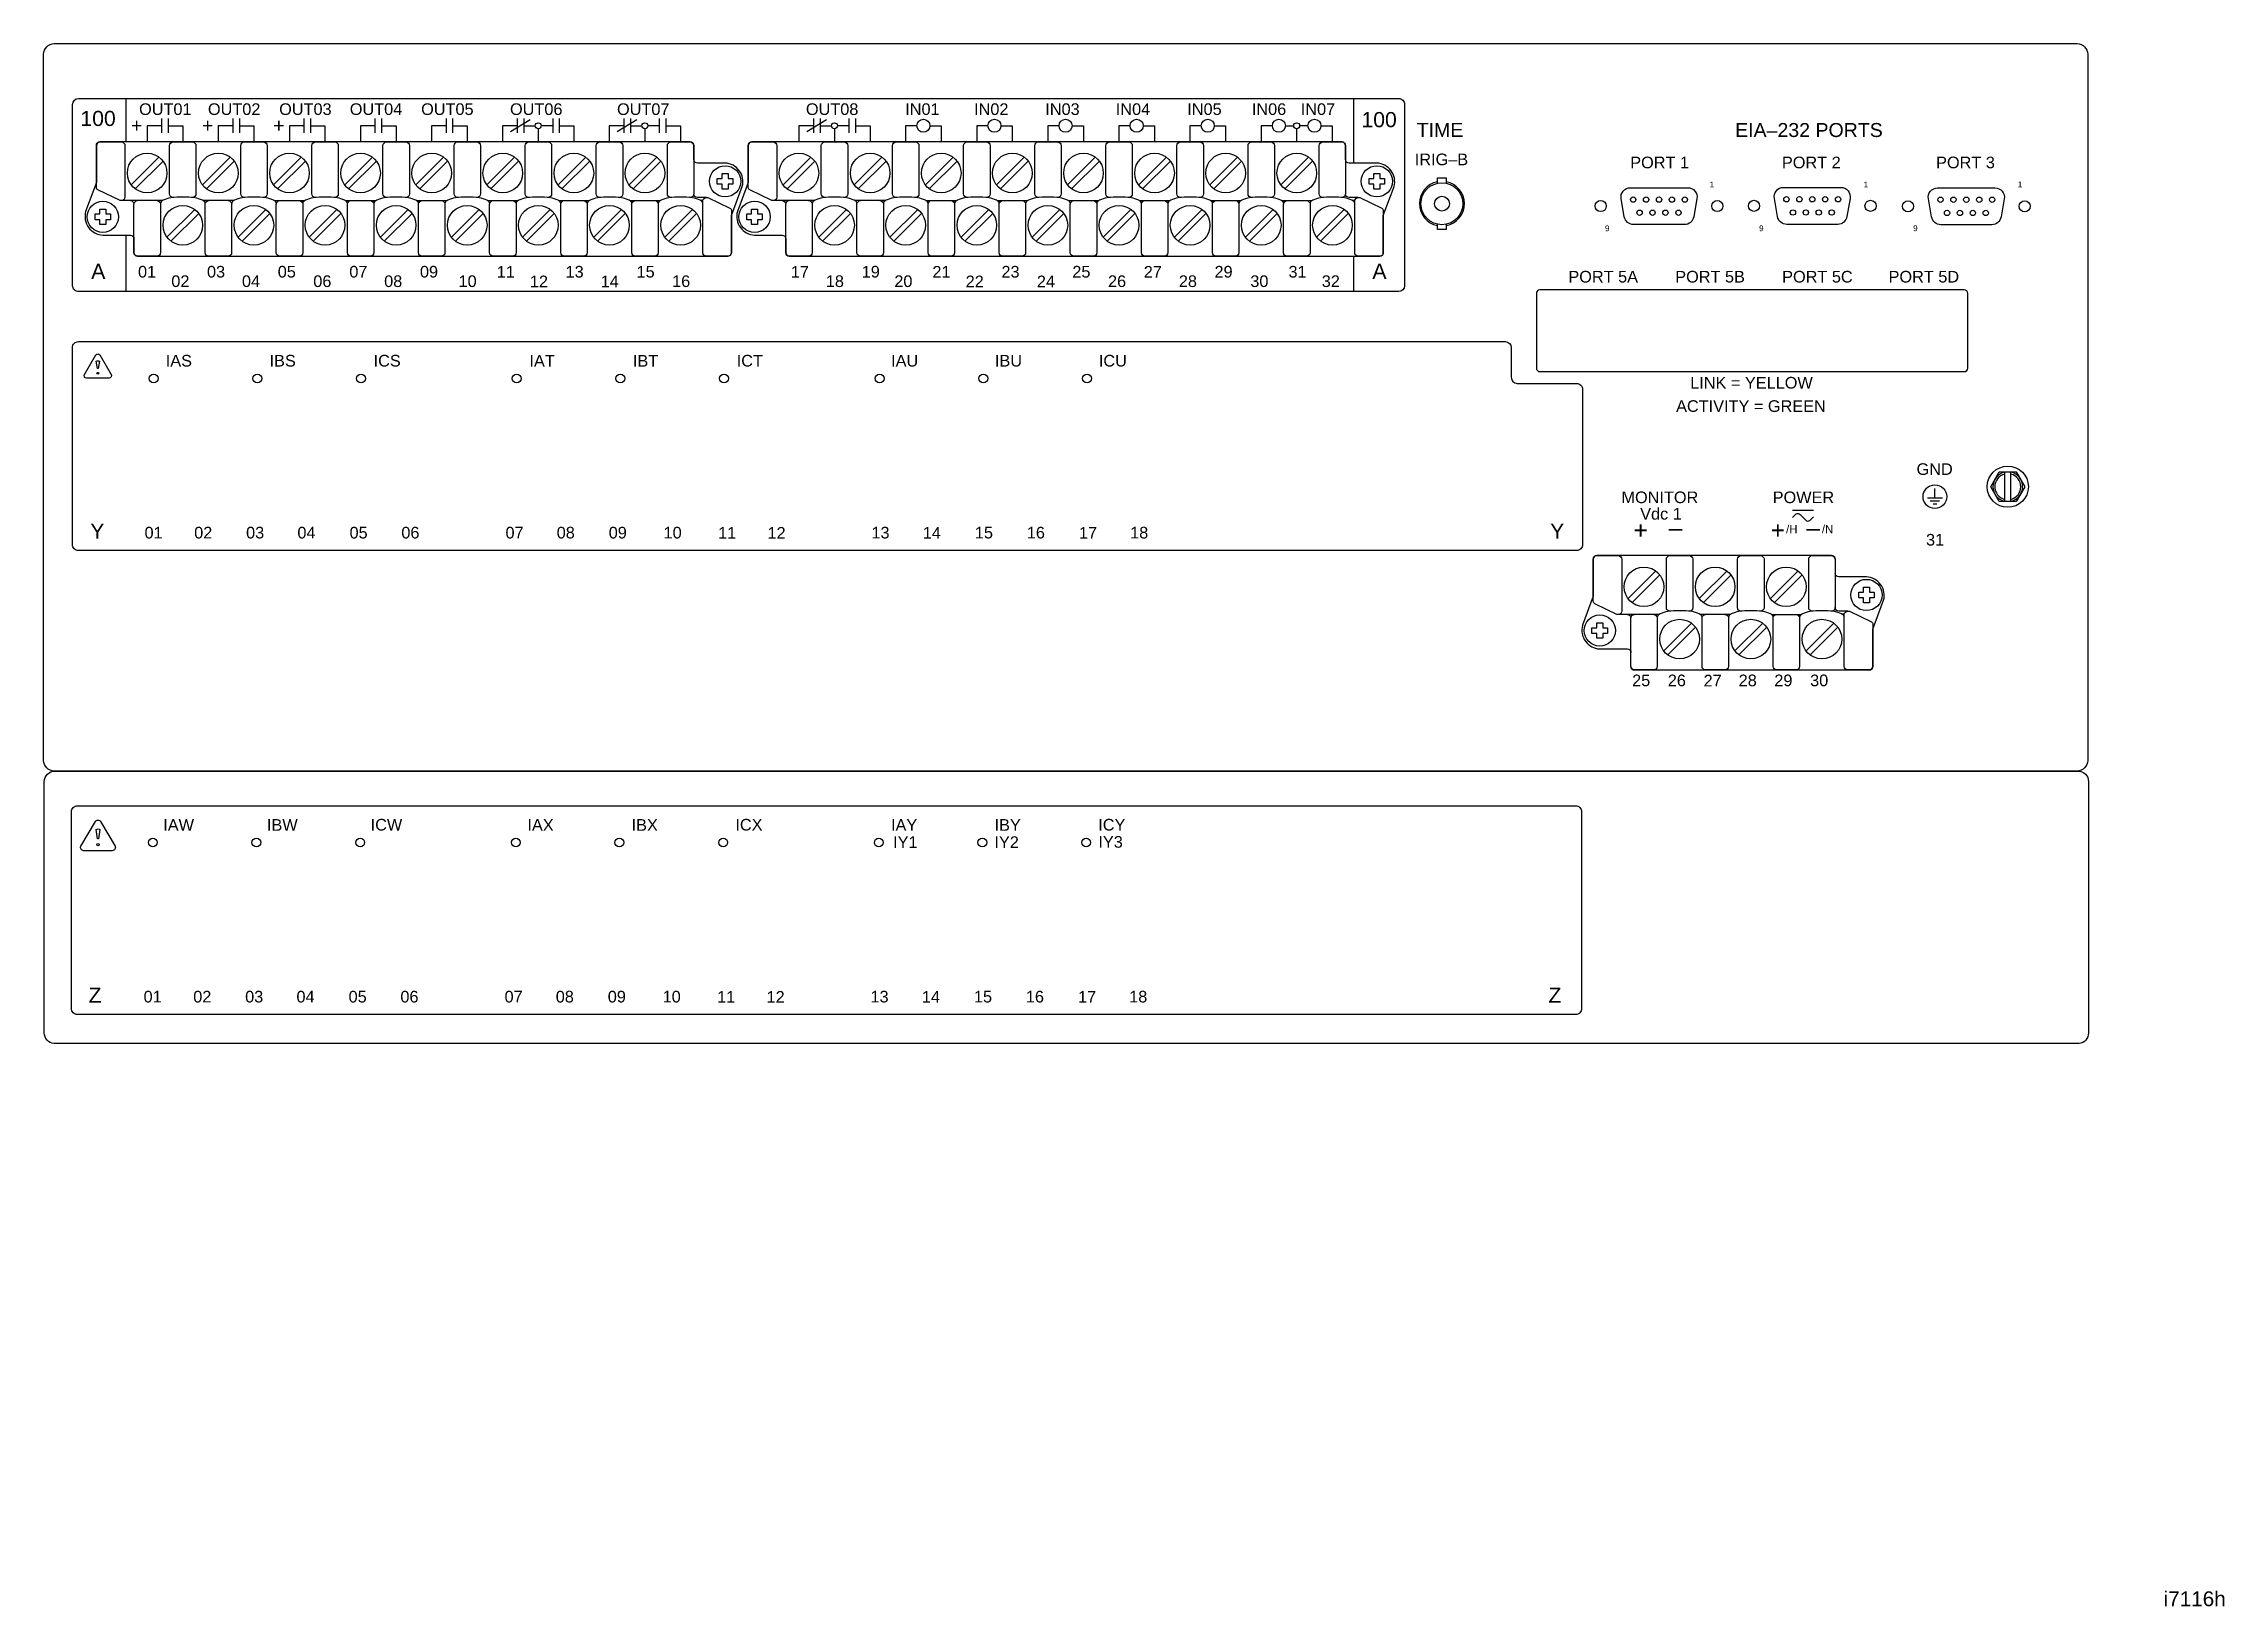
# Model space of a CAD drawing. Header units: inches. Extents: x 1.7 to 47, y 1 to 32.9.
# Drawn here: x 28.59 to 46.99, y 1 to 14.19 of the extents above; entities that cross this region are included whole.
import ezdxf
from ezdxf.enums import TextEntityAlignment as Align

# ---------------------------------------------------------------- set-up
doc = ezdxf.new("R2010")
doc.units = ezdxf.units.IN
doc.header["$MEASUREMENT"] = 0
doc.layers.add('5.0_____[DWG]', color=7, linetype='Continuous')
doc.styles.add('Arial', font='arial.ttf')

msp = doc.modelspace()

# ---------------------------------------------------------------- texts
at = {"layer": '5.0_____[DWG]', "style": 'Arial'}
for s, height, p in [('100', 0.1278, (28.897, 13.492)), ('OUT01', 0.0983, (29.392, 13.585)), ('OUT02', 0.0983, (29.973, 13.585)), ('OUT03', 0.0983, (30.574, 13.585)), ('OUT04', 0.0983, (31.17, 13.585)), ('OUT05', 0.0983, (31.772, 13.585)), ('OUT06', 0.0983, (32.522, 13.585)), ('OUT07', 0.0983, (33.425, 13.585)), ('OUT08', 0.0983, (35.019, 13.585)), ('IN01', 0.0983, (35.857, 13.585)), ('IN02', 0.0983, (36.438, 13.585)), ('IN03', 0.0983, (37.039, 13.585)), ('IN04', 0.0983, (37.634, 13.585)), ('IN05', 0.0983, (38.237, 13.585)), ('IN06', 0.0983, (38.782, 13.585)), ('IN07', 0.0983, (39.195, 13.585)), ('+', 0.118, (29.323, 13.437)), ('+', 0.118, (29.923, 13.437)), ('+', 0.118, (30.523, 13.437)), ('100', 0.1278, (39.707, 13.482)), ('TIME', 0.118, (40.173, 13.4)), ('EIA–232 PORTS', 0.118, (42.86, 13.399)), ('IRIG–B', 0.0983, (40.157, 13.161)), ('PORT 1', 0.0983, (41.975, 13.135)), ('PORT 2', 0.0983, (43.255, 13.135)), ('PORT 3', 0.0983, (44.556, 13.135)), ('1', 0.0492, (42.645, 12.974)), ('1', 0.0492, (42.645, 12.974)), ('1', 0.0492, (43.945, 12.974)), ('1', 0.0492, (43.945, 12.974)), ('1', 0.0492, (45.245, 12.974)), ('1', 0.0492, (45.245, 12.974)), ('9', 0.0492, (41.762, 12.604)), ('9', 0.0492, (41.762, 12.604)), ('9', 0.0492, (43.062, 12.604)), ('9', 0.0492, (43.062, 12.604)), ('9', 0.0492, (44.362, 12.604)), ('9', 0.0492, (44.362, 12.604)), ('A', 0.128, (28.988, 12.202)), ('01', 0.0983, (29.383, 12.213)), ('02', 0.0983, (29.664, 12.133)), ('03', 0.0983, (29.965, 12.213)), ('04', 0.0983, (30.26, 12.133)), ('05', 0.0983, (30.562, 12.213)), ('06', 0.0983, (30.862, 12.133)), ('07', 0.0983, (31.166, 12.213)), ('08', 0.0983, (31.46, 12.133)), ('09', 0.0983, (31.762, 12.213)), ('10', 0.0983, (32.088, 12.133)), ('11', 0.0983, (32.41, 12.212)), ('12', 0.0983, (32.69, 12.131)), ('13', 0.0983, (32.991, 12.213)), ('14', 0.0983, (33.287, 12.131)), ('15', 0.0983, (33.59, 12.213)), ('16', 0.0983, (33.89, 12.133)), ('17', 0.0983, (34.892, 12.212)), ('18', 0.0983, (35.187, 12.133)), ('19', 0.0983, (35.49, 12.213)), ('20', 0.0983, (35.765, 12.133)), ('21', 0.0983, (36.086, 12.212)), ('22', 0.0983, (36.367, 12.131)), ('23', 0.0983, (36.669, 12.213)), ('24', 0.0983, (36.968, 12.131)), ('25', 0.0983, (37.267, 12.213)), ('26', 0.0983, (37.568, 12.133)), ('27', 0.0983, (37.87, 12.212)), ('28', 0.0983, (38.166, 12.133)), ('29', 0.0983, (38.467, 12.213)), ('30', 0.0983, (38.769, 12.133)), ('31', 0.0983, (39.091, 12.213)), ('32', 0.0983, (39.372, 12.133)), ('A', 0.128, (39.799, 12.202)), ('PORT 5A', 0.0983, (41.453, 12.171)), ('PORT 5B', 0.0983, (42.355, 12.171)), ('PORT 5C', 0.0983, (43.257, 12.171)), ('PORT 5D', 0.0983, (44.155, 12.171)), ('IAS', 0.0983, (29.617, 11.462)), ('IBS', 0.0983, (30.493, 11.462)), ('ICS', 0.0983, (31.371, 11.462)), ('IAT', 0.0983, (32.686, 11.461)), ('IBT', 0.0983, (33.559, 11.461)), ('ICT', 0.0983, (34.435, 11.462)), ('IAU', 0.0983, (35.738, 11.462)), ('IBU', 0.0983, (36.614, 11.462)), ('ICU', 0.0983, (37.491, 11.462)), ('LINK = YELLOW', 0.09833, (42.481, 11.276)), ('ACTIVITY = GREEN', 0.09833, (42.362, 11.079)), ('GND', 0.0983, (44.391, 10.547)), ('MONITOR', 0.0983, (41.901, 10.309)), ('POWER', 0.0983, (43.177, 10.309)), ('Y', 0.128, (28.98, 10.009)), ('Y', 0.128, (41.299, 10.009)), ('+', 0.147, (42.003, 10.008)), ('Vdc 1', 0.0983, (42.059, 10.17)), ('+', 0.147, (43.16, 10.008)), ('/H', 0.0688, (43.29, 10.055)), ('/N', 0.0688, (43.592, 10.055)), ('01', 0.0983, (29.438, 10.011)), ('02', 0.0983, (29.857, 10.011)), ('03', 0.0983, (30.295, 10.011)), ('04', 0.0983, (30.728, 10.011)), ('05', 0.0983, (31.168, 10.011)), ('06', 0.0983, (31.605, 10.011)), ('07', 0.0983, (32.484, 10.011)), ('08', 0.0983, (32.916, 10.011)), ('09', 0.0983, (33.355, 10.011)), ('10', 0.0983, (33.818, 10.011)), ('11', 0.0983, (34.278, 10.009)), ('12', 0.0983, (34.695, 10.009)), ('13', 0.0983, (35.572, 10.011)), ('14', 0.0983, (36.005, 10.009)), ('15', 0.0983, (36.445, 10.011)), ('16', 0.0983, (36.883, 10.011)), ('17', 0.0983, (37.323, 10.009)), ('18', 0.0983, (37.755, 10.011)), ('–', 0.147, (42.3, 10.029)), ('–', 0.147, (43.461, 10.029)), ('31', 0.0983, (44.471, 9.951)), ('25', 0.0983, (41.991, 8.764)), ('26', 0.0983, (42.292, 8.764)), ('27', 0.0983, (42.594, 8.762)), ('28', 0.0983, (42.89, 8.764)), ('29', 0.0983, (43.191, 8.764)), ('30', 0.0983, (43.493, 8.764)), ('IAW', 0.0983, (29.596, 7.544)), ('IBW', 0.0983, (30.471, 7.544)), ('ICW', 0.0983, (31.346, 7.546)), ('IAX', 0.0983, (32.669, 7.544)), ('IBX', 0.0983, (33.548, 7.544)), ('ICX', 0.0983, (34.424, 7.546)), ('IAY', 0.0983, (35.737, 7.544)), ('IBY', 0.0983, (36.611, 7.544)), ('ICY', 0.0983, (37.486, 7.546)), ('IY1', 0.0983, (35.755, 7.399)), ('IY2', 0.0983, (36.61, 7.399)), ('IY3', 0.0983, (37.487, 7.401)), ('Z', 0.128, (28.966, 6.093)), ('01', 0.0983, (29.43, 6.095)), ('02', 0.0983, (29.849, 6.095)), ('03', 0.0983, (30.287, 6.095)), ('04', 0.0983, (30.72, 6.095)), ('05', 0.0983, (31.16, 6.095)), ('06', 0.0983, (31.597, 6.095)), ('07', 0.0983, (32.476, 6.095)), ('08', 0.0983, (32.908, 6.095)), ('09', 0.0983, (33.347, 6.095)), ('10', 0.0983, (33.81, 6.095)), ('11', 0.0983, (34.27, 6.093)), ('12', 0.0983, (34.687, 6.093)), ('13', 0.0983, (35.564, 6.095)), ('14', 0.0983, (35.997, 6.093)), ('15', 0.0983, (36.437, 6.095)), ('16', 0.0983, (36.875, 6.095)), ('17', 0.0983, (37.315, 6.093)), ('18', 0.0983, (37.747, 6.095)), ('Z', 0.128, (41.285, 6.093))]:
    msp.add_text(s, height=height, dxfattribs=at).set_placement(p)
msp.add_text('i7116h', height=0.125, dxfattribs=at).set_placement((47, 1), align=Align.RIGHT)

# ---------------------------------------------------------------- linework, layer by layer
at = {"layer": '5.0_____[DWG]', "flags": 128}
for points in [[(28.676, 14.187), (45.746, 14.187, -0.414214), (45.836, 14.097), (45.836, 8.138, -0.414214), (45.746, 8.048), (28.676, 8.048, -0.414214), (28.586, 8.138), (28.586, 14.097, -0.414214)], [(28.881, 13.724), (40.021, 13.724, -0.414222), (40.071, 13.674), (40.071, 12.144, -0.414132), (40.021, 12.094), (28.881, 12.094, -0.414295), (28.831, 12.144), (28.831, 13.674, -0.414205)], [(29.349, 12.423, 0.414213), (29.379, 12.393), (34.361, 12.393, 0.414214), (34.391, 12.423), (34.391, 12.736), (34.482, 12.981, 0.480048), (34.337, 13.179), (34.103, 13.179, -0.414214), (34.073, 13.209), (34.073, 13.327, 0.414212), (34.043, 13.357), (34.043, 13.357), (29.062, 13.357, 0.414215), (29.032, 13.327), (29.032, 13.014), (28.941, 12.77, 0.47859), (29.086, 12.571), (29.319, 12.571, -0.414214), (29.349, 12.541)], [(34.849, 12.423, 0.414213), (34.879, 12.393), (39.861, 12.393, 0.414214), (39.891, 12.423), (39.891, 12.736), (39.982, 12.981, 0.480048), (39.837, 13.179), (39.603, 13.179, -0.414214), (39.573, 13.209), (39.573, 13.327, 0.414212), (39.543, 13.357), (39.543, 13.357), (34.562, 13.357, 0.414215), (34.532, 13.327), (34.532, 13.014), (34.441, 12.77, 0.47859), (34.586, 12.571), (34.819, 12.571, -0.414214), (34.849, 12.541)], [(34.364, 12.393), (34.18, 12.393, -0.414214), (34.15, 12.423), (34.15, 12.86, -0.390527), (34.18, 12.888), (34.192, 12.888), (34.378, 12.799, -0.241514), (34.391, 12.779), (34.391, 12.423, -0.422157)], [(39.864, 12.393), (39.68, 12.393, -0.414214), (39.65, 12.423), (39.65, 12.86, -0.390527), (39.68, 12.888), (39.692, 12.888), (39.878, 12.799, -0.241514), (39.891, 12.779), (39.891, 12.423, -0.422157)], [(41.976, 12.971), (42.46, 12.971, -0.46318), (42.538, 12.879), (42.511, 12.725, -0.363045), (42.433, 12.66), (42.003, 12.66, -0.360245), (41.925, 12.725), (41.898, 12.879, -0.463312)], [(43.269, 12.974), (43.753, 12.974, -0.46318), (43.831, 12.881), (43.804, 12.728, -0.363045), (43.726, 12.662), (43.296, 12.662, -0.360245), (43.218, 12.727), (43.191, 12.881, -0.463312)], [(44.569, 12.97), (45.053, 12.97, -0.46318), (45.131, 12.877), (45.104, 12.724, -0.363045), (45.026, 12.659), (44.596, 12.659, -0.360245), (44.518, 12.724), (44.491, 12.877, -0.463312)], [(43.996, 8.902), (43.811, 8.901, -0.414214), (43.781, 8.931), (43.781, 9.369, -0.390527), (43.811, 9.397), (43.824, 9.397), (44.01, 9.307, -0.241514), (44.022, 9.287), (44.022, 8.931, -0.422157)], [(28.682, 8.048), (45.752, 8.048, -0.414214), (45.842, 7.958), (45.842, 5.838, -0.377572), (45.762, 5.748), (28.672, 5.748, -0.377563), (28.592, 5.838), (28.592, 7.958, -0.414214)]]:
    msp.add_lwpolyline(points, format="xyb", close=True, dxfattribs=at)
for points in [[(29.281, 13.724), (29.281, 13.357)], [(39.641, 13.724), (39.641, 13.179)], [(29.582, 13.494), (29.46, 13.494), (29.46, 13.357)], [(29.582, 13.554), (29.582, 13.434)], [(29.638, 13.554), (29.638, 13.434)], [(29.638, 13.494), (29.76, 13.494), (29.76, 13.357)], [(30.182, 13.494), (30.06, 13.494), (30.06, 13.357)], [(30.182, 13.554), (30.182, 13.434)], [(30.238, 13.554), (30.238, 13.434)], [(30.238, 13.494), (30.36, 13.494), (30.36, 13.357)], [(30.782, 13.494), (30.66, 13.494), (30.66, 13.357)], [(30.782, 13.554), (30.782, 13.434)], [(30.838, 13.554), (30.838, 13.434)], [(30.838, 13.494), (30.96, 13.494), (30.96, 13.357)], [(31.382, 13.494), (31.26, 13.494), (31.26, 13.357)], [(31.382, 13.554), (31.382, 13.434)], [(31.438, 13.554), (31.438, 13.434)], [(31.438, 13.494), (31.56, 13.494), (31.56, 13.357)], [(31.982, 13.494), (31.86, 13.494), (31.86, 13.357)], [(31.982, 13.554), (31.982, 13.434)], [(32.038, 13.554), (32.038, 13.434)], [(32.038, 13.494), (32.16, 13.494), (32.16, 13.357)], [(32.582, 13.494), (32.46, 13.494), (32.46, 13.357)], [(32.692, 13.544), (32.527, 13.444)], [(32.582, 13.554), (32.582, 13.434)], [(32.638, 13.554), (32.638, 13.434)], [(32.638, 13.494), (32.735, 13.494)], [(32.76, 13.469), (32.76, 13.357)], [(32.882, 13.494), (32.785, 13.494)], [(32.882, 13.554), (32.882, 13.434)], [(32.938, 13.554), (32.938, 13.434)], [(32.938, 13.494), (33.06, 13.494), (33.06, 13.357)], [(33.482, 13.494), (33.36, 13.494), (33.36, 13.357)], [(33.592, 13.544), (33.427, 13.444)], [(33.482, 13.554), (33.482, 13.434)], [(33.538, 13.554), (33.538, 13.434)], [(33.538, 13.494), (33.635, 13.494)], [(33.66, 13.469), (33.66, 13.357)], [(33.782, 13.494), (33.685, 13.494)], [(33.782, 13.554), (33.782, 13.434)], [(33.838, 13.554), (33.838, 13.434)], [(33.838, 13.494), (33.96, 13.494), (33.96, 13.357)], [(35.082, 13.494), (34.96, 13.494), (34.96, 13.357)], [(35.192, 13.544), (35.027, 13.444)], [(35.082, 13.554), (35.082, 13.434)], [(35.138, 13.554), (35.138, 13.434)], [(35.138, 13.494), (35.235, 13.494)], [(35.26, 13.469), (35.26, 13.357)], [(35.382, 13.494), (35.285, 13.494)], [(35.382, 13.554), (35.382, 13.434)], [(35.438, 13.554), (35.438, 13.434)], [(35.438, 13.494), (35.56, 13.494), (35.56, 13.357)], [(35.955, 13.494), (35.86, 13.494), (35.86, 13.357)], [(36.065, 13.494), (36.16, 13.494), (36.16, 13.357)], [(36.555, 13.494), (36.46, 13.494), (36.46, 13.357)], [(36.665, 13.494), (36.76, 13.494), (36.76, 13.357)], [(37.155, 13.494), (37.06, 13.494), (37.06, 13.357)], [(37.265, 13.494), (37.36, 13.494), (37.36, 13.357)], [(37.755, 13.494), (37.66, 13.494), (37.66, 13.357)], [(37.865, 13.494), (37.96, 13.494), (37.96, 13.357)], [(38.355, 13.494), (38.26, 13.494), (38.26, 13.357)], [(38.465, 13.494), (38.56, 13.494), (38.56, 13.357)], [(38.955, 13.494), (38.86, 13.494), (38.86, 13.357)], [(39.065, 13.494), (39.135, 13.494)], [(39.16, 13.469), (39.16, 13.357)], [(39.255, 13.494), (39.185, 13.494)], [(39.365, 13.494), (39.46, 13.494), (39.46, 13.357)], [(29.56, 13.229), (29.326, 12.995)], [(29.594, 13.195), (29.36, 12.961)], [(30.161, 13.229), (29.927, 12.995)], [(30.195, 13.195), (29.96, 12.961)], [(30.761, 13.229), (30.527, 12.995)], [(30.795, 13.195), (30.56, 12.961)], [(31.361, 13.229), (31.127, 12.995)], [(31.395, 13.195), (31.16, 12.961)], [(31.961, 13.229), (31.727, 12.995)], [(31.995, 13.195), (31.76, 12.961)], [(32.561, 13.229), (32.327, 12.995)], [(32.595, 13.195), (32.36, 12.961)], [(33.161, 13.229), (32.927, 12.995)], [(33.195, 13.195), (32.96, 12.961)], [(33.761, 13.229), (33.527, 12.995)], [(33.795, 13.195), (33.56, 12.961)], [(35.06, 13.229), (34.826, 12.995)], [(35.094, 13.195), (34.86, 12.961)], [(35.661, 13.229), (35.427, 12.995)], [(35.695, 13.195), (35.46, 12.961)], [(36.261, 13.229), (36.027, 12.995)], [(36.295, 13.195), (36.06, 12.961)], [(36.861, 13.229), (36.627, 12.995)], [(36.895, 13.195), (36.66, 12.961)], [(37.461, 13.229), (37.227, 12.995)], [(37.495, 13.195), (37.26, 12.961)], [(38.061, 13.229), (37.827, 12.995)], [(38.095, 13.195), (37.86, 12.961)], [(38.661, 13.229), (38.427, 12.995)], [(38.695, 13.195), (38.46, 12.961)], [(39.261, 13.229), (39.027, 12.995)], [(39.295, 13.195), (39.06, 12.961)], [(29.861, 12.788), (29.627, 12.554)], [(29.895, 12.754), (29.66, 12.52)], [(30.189, 12.862), (29.934, 12.862)], [(30.462, 12.788), (30.228, 12.554)], [(30.495, 12.754), (30.261, 12.52)], [(30.534, 12.862), (30.789, 12.862)], [(31.062, 12.788), (30.828, 12.554)], [(31.095, 12.754), (30.861, 12.52)], [(31.134, 12.862), (31.389, 12.862)], [(31.662, 12.788), (31.428, 12.554)], [(31.695, 12.754), (31.461, 12.52)], [(31.734, 12.862), (31.989, 12.862)], [(32.262, 12.788), (32.028, 12.554)], [(32.295, 12.754), (32.061, 12.52)], [(32.334, 12.862), (32.589, 12.862)], [(32.862, 12.788), (32.628, 12.554)], [(32.895, 12.754), (32.661, 12.52)], [(32.934, 12.862), (33.189, 12.862)], [(33.462, 12.788), (33.228, 12.554)], [(33.495, 12.754), (33.261, 12.52)], [(33.534, 12.862), (33.789, 12.862)], [(34.062, 12.788), (33.828, 12.554)], [(34.095, 12.754), (33.861, 12.52)], [(34.15, 12.863), (34.133, 12.863)], [(35.361, 12.788), (35.127, 12.554)], [(35.394, 12.754), (35.16, 12.52)], [(35.689, 12.862), (35.434, 12.862)], [(35.962, 12.788), (35.728, 12.554)], [(35.995, 12.754), (35.761, 12.52)], [(36.034, 12.862), (36.289, 12.862)], [(36.562, 12.788), (36.328, 12.554)], [(36.595, 12.754), (36.361, 12.52)], [(36.634, 12.862), (36.889, 12.862)], [(37.162, 12.788), (36.928, 12.554)], [(37.195, 12.754), (36.961, 12.52)], [(37.234, 12.862), (37.489, 12.862)], [(37.762, 12.788), (37.528, 12.554)], [(37.795, 12.754), (37.561, 12.52)], [(37.834, 12.862), (38.089, 12.862)], [(38.362, 12.788), (38.128, 12.554)], [(38.395, 12.754), (38.161, 12.52)], [(38.434, 12.862), (38.689, 12.862)], [(38.962, 12.788), (38.728, 12.554)], [(38.995, 12.754), (38.761, 12.52)], [(39.034, 12.862), (39.289, 12.862)], [(39.562, 12.788), (39.328, 12.554)], [(39.595, 12.754), (39.361, 12.52)], [(39.65, 12.863), (39.633, 12.863)], [(29.281, 12.571), (29.281, 12.094)], [(39.641, 12.393), (39.641, 12.094)], [(42.192, 9.737), (41.958, 9.503)], [(42.225, 9.704), (41.991, 9.47)], [(42.792, 9.737), (42.558, 9.503)], [(42.826, 9.704), (42.592, 9.47)], [(43.392, 9.737), (43.158, 9.503)], [(43.426, 9.704), (43.192, 9.47)], [(42.492, 9.296), (42.258, 9.062)], [(42.526, 9.263), (42.292, 9.029)], [(42.821, 9.37), (42.565, 9.37)], [(43.093, 9.296), (42.859, 9.062)], [(43.127, 9.263), (42.892, 9.029)], [(43.166, 9.37), (43.421, 9.37)], [(43.693, 9.296), (43.459, 9.062)], [(43.727, 9.263), (43.492, 9.029)], [(43.782, 9.371), (43.765, 9.371)]]:
    msp.add_lwpolyline(points, dxfattribs=at)
for points in [[(29.589, 12.862), (29.231, 12.862), (29.045, 12.952, -0.241986), (29.032, 12.971), (29.032, 13.327, -0.422157), (29.058, 13.357), (29.243, 13.357, -0.414214), (29.273, 13.327), (29.273, 12.89, -0.390527), (29.243, 12.862)], [(29.687, 12.889), (29.679, 12.889, -0.414214), (29.649, 12.919), (29.649, 13.327, -0.414214), (29.679, 13.357), (29.842, 13.357, -0.414214), (29.872, 13.327), (29.872, 12.919, -0.414214), (29.842, 12.889), (29.835, 12.889)], [(30.288, 12.889), (30.28, 12.889, -0.414214), (30.25, 12.919), (30.25, 13.327, -0.414214), (30.28, 13.357), (30.443, 13.357, -0.414214), (30.473, 13.327), (30.473, 12.919, -0.414214), (30.443, 12.889), (30.436, 12.889)], [(30.888, 12.889), (30.88, 12.889, -0.414214), (30.85, 12.919), (30.85, 13.327, -0.414214), (30.88, 13.357), (31.043, 13.357, -0.414214), (31.073, 13.327), (31.073, 12.919, -0.414214), (31.043, 12.889), (31.036, 12.889)], [(31.488, 12.889), (31.48, 12.889, -0.414214), (31.45, 12.919), (31.45, 13.327, -0.414214), (31.48, 13.357), (31.643, 13.357, -0.414214), (31.673, 13.327), (31.673, 12.919, -0.414214), (31.643, 12.889), (31.636, 12.889)], [(32.088, 12.889), (32.08, 12.889, -0.414214), (32.05, 12.919), (32.05, 13.327, -0.414214), (32.08, 13.357), (32.243, 13.357, -0.414214), (32.273, 13.327), (32.273, 12.919, -0.414214), (32.243, 12.889), (32.236, 12.889)], [(32.688, 12.889), (32.68, 12.889, -0.414214), (32.65, 12.919), (32.65, 13.327, -0.414214), (32.68, 13.357), (32.843, 13.357, -0.414214), (32.873, 13.327), (32.873, 12.919, -0.414214), (32.843, 12.889), (32.836, 12.889)], [(33.288, 12.889), (33.28, 12.889, -0.414214), (33.25, 12.919), (33.25, 13.327, -0.414214), (33.28, 13.357), (33.443, 13.357, -0.414214), (33.473, 13.327), (33.473, 12.919, -0.414214), (33.443, 12.889), (33.436, 12.889)], [(33.888, 12.889), (33.88, 12.889, -0.414214), (33.85, 12.919), (33.85, 13.327, -0.414214), (33.88, 13.357), (34.043, 13.357, -0.414214), (34.073, 13.327), (34.073, 12.919, -0.414214), (34.043, 12.889), (34.036, 12.889)], [(35.089, 12.862), (34.73, 12.862), (34.545, 12.952, -0.241986), (34.532, 12.971), (34.532, 13.327, -0.422157), (34.558, 13.357), (34.743, 13.357, -0.414214), (34.773, 13.327), (34.773, 12.89, -0.390527), (34.743, 12.862)], [(35.187, 12.889), (35.179, 12.889, -0.414214), (35.149, 12.919), (35.149, 13.327, -0.414214), (35.179, 13.357), (35.342, 13.357, -0.414214), (35.372, 13.327), (35.372, 12.919, -0.414214), (35.342, 12.889), (35.335, 12.889)], [(35.788, 12.889), (35.78, 12.889, -0.414214), (35.75, 12.919), (35.75, 13.327, -0.414214), (35.78, 13.357), (35.943, 13.357, -0.414214), (35.973, 13.327), (35.973, 12.919, -0.414214), (35.943, 12.889), (35.936, 12.889)], [(36.388, 12.889), (36.38, 12.889, -0.414214), (36.35, 12.919), (36.35, 13.327, -0.414214), (36.38, 13.357), (36.543, 13.357, -0.414214), (36.573, 13.327), (36.573, 12.919, -0.414214), (36.543, 12.889), (36.536, 12.889)], [(36.988, 12.889), (36.98, 12.889, -0.414214), (36.95, 12.919), (36.95, 13.327, -0.414214), (36.98, 13.357), (37.143, 13.357, -0.414214), (37.173, 13.327), (37.173, 12.919, -0.414214), (37.143, 12.889), (37.136, 12.889)], [(37.588, 12.889), (37.58, 12.889, -0.414214), (37.55, 12.919), (37.55, 13.327, -0.414214), (37.58, 13.357), (37.743, 13.357, -0.414214), (37.773, 13.327), (37.773, 12.919, -0.414214), (37.743, 12.889), (37.736, 12.889)], [(38.188, 12.889), (38.18, 12.889, -0.414214), (38.15, 12.919), (38.15, 13.327, -0.414214), (38.18, 13.357), (38.343, 13.357, -0.414214), (38.373, 13.327), (38.373, 12.919, -0.414214), (38.343, 12.889), (38.336, 12.889)], [(38.788, 12.889), (38.78, 12.889, -0.414214), (38.75, 12.919), (38.75, 13.327, -0.414214), (38.78, 13.357), (38.943, 13.357, -0.414214), (38.973, 13.327), (38.973, 12.919, -0.414214), (38.943, 12.889), (38.936, 12.889)], [(39.388, 12.889), (39.38, 12.889, -0.414214), (39.35, 12.919), (39.35, 13.327, -0.414214), (39.38, 13.357), (39.543, 13.357, -0.414214), (39.573, 13.327), (39.573, 12.919, -0.414214), (39.543, 12.889), (39.536, 12.889)], [(29.95, 12.832, 0.191033), (29.942, 12.856, 0.081668), (29.926, 12.866, 0.0591), (29.862, 12.885, 0.034646), (29.761, 12.892, 0.03436), (29.66, 12.885, 0.0591), (29.596, 12.866, 0.081668), (29.581, 12.856, 0.191033), (29.572, 12.832)], [(30.551, 12.832, 0.191033), (30.542, 12.856, 0.081668), (30.527, 12.866, 0.0591), (30.463, 12.885, 0.034646), (30.361, 12.892, 0.03436), (30.261, 12.885, 0.0591), (30.197, 12.866, 0.081668), (30.181, 12.856, 0.191033), (30.173, 12.832)], [(31.151, 12.832, 0.191033), (31.142, 12.856, 0.081668), (31.127, 12.866, 0.0591), (31.063, 12.885, 0.034646), (30.961, 12.892, 0.03436), (30.861, 12.885, 0.0591), (30.797, 12.866, 0.081668), (30.781, 12.856, 0.191033), (30.773, 12.832)], [(31.751, 12.832, 0.191033), (31.742, 12.856, 0.081668), (31.727, 12.866, 0.0591), (31.663, 12.885, 0.034646), (31.561, 12.892, 0.03436), (31.461, 12.885, 0.0591), (31.397, 12.866, 0.081668), (31.381, 12.856, 0.191033), (31.373, 12.832)], [(32.351, 12.832, 0.191033), (32.342, 12.856, 0.081668), (32.327, 12.866, 0.0591), (32.263, 12.885, 0.034646), (32.161, 12.892, 0.03436), (32.061, 12.885, 0.0591), (31.997, 12.866, 0.081668), (31.981, 12.856, 0.191033), (31.973, 12.832)], [(32.951, 12.832, 0.191033), (32.942, 12.856, 0.081668), (32.927, 12.866, 0.0591), (32.863, 12.885, 0.034646), (32.761, 12.892, 0.03436), (32.661, 12.885, 0.0591), (32.597, 12.866, 0.081668), (32.581, 12.856, 0.191033), (32.573, 12.832)], [(33.551, 12.832, 0.191033), (33.542, 12.856, 0.081668), (33.527, 12.866, 0.0591), (33.463, 12.885, 0.034646), (33.361, 12.892, 0.03436), (33.261, 12.885, 0.0591), (33.197, 12.866, 0.081668), (33.181, 12.856, 0.191033), (33.173, 12.832)], [(34.15, 12.84, 0.127742), (34.142, 12.856, 0.081668), (34.127, 12.866, 0.0591), (34.063, 12.885, 0.034646), (33.962, 12.892, 0.03436), (33.861, 12.885, 0.0591), (33.797, 12.866, 0.081668), (33.781, 12.856, 0.191033), (33.773, 12.832)], [(34.18, 12.888), (34.103, 12.888, -0.414214), (34.073, 12.918)], [(35.45, 12.832, 0.191033), (35.442, 12.856, 0.081668), (35.426, 12.866, 0.0591), (35.362, 12.885, 0.034646), (35.261, 12.892, 0.03436), (35.16, 12.885, 0.0591), (35.096, 12.866, 0.081668), (35.081, 12.856, 0.191033), (35.072, 12.832)], [(36.051, 12.832, 0.191033), (36.042, 12.856, 0.081668), (36.027, 12.866, 0.0591), (35.963, 12.885, 0.034646), (35.861, 12.892, 0.03436), (35.761, 12.885, 0.0591), (35.697, 12.866, 0.081668), (35.681, 12.856, 0.191033), (35.673, 12.832)], [(36.651, 12.832, 0.191033), (36.642, 12.856, 0.081668), (36.627, 12.866, 0.0591), (36.563, 12.885, 0.034646), (36.461, 12.892, 0.03436), (36.361, 12.885, 0.0591), (36.297, 12.866, 0.081668), (36.281, 12.856, 0.191033), (36.273, 12.832)], [(37.251, 12.832, 0.191033), (37.242, 12.856, 0.081668), (37.227, 12.866, 0.0591), (37.163, 12.885, 0.034646), (37.061, 12.892, 0.03436), (36.961, 12.885, 0.0591), (36.897, 12.866, 0.081668), (36.881, 12.856, 0.191033), (36.873, 12.832)], [(37.851, 12.832, 0.191033), (37.842, 12.856, 0.081668), (37.827, 12.866, 0.0591), (37.763, 12.885, 0.034646), (37.661, 12.892, 0.03436), (37.561, 12.885, 0.0591), (37.497, 12.866, 0.081668), (37.481, 12.856, 0.191033), (37.473, 12.832)], [(38.451, 12.832, 0.191033), (38.442, 12.856, 0.081668), (38.427, 12.866, 0.0591), (38.363, 12.885, 0.034646), (38.261, 12.892, 0.03436), (38.161, 12.885, 0.0591), (38.097, 12.866, 0.081668), (38.081, 12.856, 0.191033), (38.073, 12.832)], [(39.051, 12.832, 0.191033), (39.042, 12.856, 0.081668), (39.027, 12.866, 0.0591), (38.963, 12.885, 0.034646), (38.861, 12.892, 0.03436), (38.761, 12.885, 0.0591), (38.697, 12.866, 0.081668), (38.681, 12.856, 0.191033), (38.673, 12.832)], [(39.65, 12.84, 0.127742), (39.642, 12.856, 0.081668), (39.627, 12.866, 0.0591), (39.563, 12.885, 0.034646), (39.462, 12.892, 0.03436), (39.361, 12.885, 0.0591), (39.297, 12.866, 0.081668), (39.281, 12.856, 0.191033), (39.273, 12.832)], [(39.68, 12.888), (39.603, 12.888, -0.414214), (39.573, 12.918)], [(29.319, 12.862, -0.414214), (29.349, 12.832)], [(29.542, 12.862, -0.414214), (29.572, 12.832), (29.572, 12.423, -0.414214), (29.542, 12.393), (29.379, 12.393, -0.414214), (29.349, 12.423), (29.349, 12.832, -0.414214), (29.379, 12.862)], [(30.143, 12.862, -0.414214), (30.173, 12.832), (30.173, 12.423, -0.414214), (30.143, 12.393), (29.98, 12.393, -0.414214), (29.95, 12.423), (29.95, 12.832, -0.414214), (29.98, 12.862)], [(30.743, 12.862, -0.414214), (30.773, 12.832), (30.773, 12.423, -0.414214), (30.743, 12.393), (30.58, 12.393, -0.414214), (30.55, 12.423), (30.55, 12.832, -0.414214), (30.58, 12.862)], [(31.343, 12.862, -0.414214), (31.373, 12.832), (31.373, 12.423, -0.414214), (31.343, 12.393), (31.18, 12.393, -0.414214), (31.15, 12.423), (31.15, 12.832, -0.414214), (31.18, 12.862)], [(31.943, 12.862, -0.414214), (31.973, 12.832), (31.973, 12.423, -0.414214), (31.943, 12.393), (31.78, 12.393, -0.414214), (31.75, 12.423), (31.75, 12.832, -0.414214), (31.78, 12.862)], [(32.543, 12.862, -0.414214), (32.573, 12.832), (32.573, 12.423, -0.414214), (32.543, 12.393), (32.38, 12.393, -0.414214), (32.35, 12.423), (32.35, 12.832, -0.414214), (32.38, 12.862)], [(33.143, 12.862, -0.414214), (33.173, 12.832), (33.173, 12.423, -0.414214), (33.143, 12.393), (32.98, 12.393, -0.414214), (32.95, 12.423), (32.95, 12.832, -0.414214), (32.98, 12.862)], [(33.743, 12.862, -0.414214), (33.773, 12.832), (33.773, 12.423, -0.414214), (33.743, 12.393), (33.58, 12.393, -0.414214), (33.55, 12.423), (33.55, 12.832, -0.414214), (33.58, 12.862)], [(34.819, 12.862, -0.414214), (34.849, 12.832)], [(35.042, 12.862, -0.414214), (35.072, 12.832), (35.072, 12.423, -0.414214), (35.042, 12.393), (34.879, 12.393, -0.414214), (34.849, 12.423), (34.849, 12.832, -0.414214), (34.879, 12.862)], [(35.643, 12.862, -0.414214), (35.673, 12.832), (35.673, 12.423, -0.414214), (35.643, 12.393), (35.48, 12.393, -0.414214), (35.45, 12.423), (35.45, 12.832, -0.414214), (35.48, 12.862)], [(36.243, 12.862, -0.414214), (36.273, 12.832), (36.273, 12.423, -0.414214), (36.243, 12.393), (36.08, 12.393, -0.414214), (36.05, 12.423), (36.05, 12.832, -0.414214), (36.08, 12.862)], [(36.843, 12.862, -0.414214), (36.873, 12.832), (36.873, 12.423, -0.414214), (36.843, 12.393), (36.68, 12.393, -0.414214), (36.65, 12.423), (36.65, 12.832, -0.414214), (36.68, 12.862)], [(37.443, 12.862, -0.414214), (37.473, 12.832), (37.473, 12.423, -0.414214), (37.443, 12.393), (37.28, 12.393, -0.414214), (37.25, 12.423), (37.25, 12.832, -0.414214), (37.28, 12.862)], [(38.043, 12.862, -0.414214), (38.073, 12.832), (38.073, 12.423, -0.414214), (38.043, 12.393), (37.88, 12.393, -0.414214), (37.85, 12.423), (37.85, 12.832, -0.414214), (37.88, 12.862)], [(38.643, 12.862, -0.414214), (38.673, 12.832), (38.673, 12.423, -0.414214), (38.643, 12.393), (38.48, 12.393, -0.414214), (38.45, 12.423), (38.45, 12.832, -0.414214), (38.48, 12.862)], [(39.243, 12.862, -0.414214), (39.273, 12.832), (39.273, 12.423, -0.414214), (39.243, 12.393), (39.08, 12.393, -0.414214), (39.05, 12.423), (39.05, 12.832, -0.414214), (39.08, 12.862)], [(41.572, 11.271), (41.572, 9.959, -0.414214), (41.522, 9.909), (28.88, 9.909, -0.414214), (28.83, 9.959), (28.83, 11.622, -0.414214), (28.88, 11.672), (40.92, 11.672, -0.411506), (40.971, 11.622), (40.971, 11.371, 0.415274), (41.021, 11.32), (41.522, 11.32, -0.415545), (41.572, 11.27)], [(43.704, 9.836, 0.414212), (43.674, 9.866), (41.693, 9.866, 0.414215), (41.663, 9.836), (41.663, 9.523), (41.572, 9.278, 0.47859), (41.717, 9.079), (41.951, 9.079, -0.414214), (41.981, 9.049)], [(42.22, 9.37), (41.862, 9.37), (41.676, 9.46, -0.241986), (41.663, 9.48), (41.663, 9.836, -0.422157), (41.69, 9.866), (41.874, 9.866, -0.414214), (41.904, 9.836), (41.904, 9.399, -0.390527), (41.874, 9.37)], [(42.318, 9.397), (42.31, 9.397, -0.414214), (42.28, 9.427), (42.28, 9.836, -0.414214), (42.31, 9.866), (42.473, 9.866, -0.414214), (42.503, 9.836), (42.503, 9.427, -0.414214), (42.473, 9.397), (42.466, 9.397)], [(42.919, 9.397), (42.911, 9.397, -0.414214), (42.881, 9.427), (42.881, 9.836, -0.414214), (42.911, 9.866), (43.074, 9.866, -0.414214), (43.104, 9.836), (43.104, 9.427, -0.414214), (43.074, 9.397), (43.067, 9.397)], [(43.519, 9.397), (43.511, 9.397, -0.414214), (43.481, 9.427), (43.481, 9.836, -0.414214), (43.511, 9.866), (43.674, 9.866, -0.414214), (43.704, 9.836), (43.704, 9.427, -0.414214), (43.674, 9.397), (43.667, 9.397)], [(41.981, 8.931, 0.414213), (42.011, 8.901), (43.992, 8.901, 0.414214), (44.022, 8.931), (44.022, 9.245), (44.113, 9.489, 0.480048), (43.968, 9.687), (43.734, 9.687, -0.414214), (43.704, 9.717)], [(42.581, 9.34, 0.191033), (42.573, 9.364, 0.081668), (42.557, 9.374, 0.0591), (42.494, 9.394, 0.034646), (42.392, 9.401, 0.03436), (42.291, 9.394, 0.0591), (42.228, 9.374, 0.081668), (42.212, 9.364, 0.191033), (42.203, 9.34)], [(43.182, 9.34, 0.191033), (43.174, 9.364, 0.081668), (43.158, 9.374, 0.0591), (43.094, 9.394, 0.034646), (42.993, 9.401, 0.03436), (42.892, 9.394, 0.0591), (42.828, 9.374, 0.081668), (42.813, 9.364, 0.191033), (42.804, 9.34)], [(43.781, 9.349, 0.127742), (43.774, 9.364, 0.081668), (43.758, 9.374, 0.0591), (43.694, 9.394, 0.034646), (43.593, 9.401, 0.03436), (43.492, 9.394, 0.0591), (43.428, 9.374, 0.081668), (43.413, 9.364, 0.191033), (43.404, 9.34)], [(43.811, 9.397), (43.734, 9.397, -0.414214), (43.704, 9.427)], [(41.951, 9.37, -0.414214), (41.981, 9.34)], [(42.173, 9.37, -0.414214), (42.203, 9.34), (42.203, 8.931, -0.414214), (42.173, 8.901), (42.011, 8.901, -0.414214), (41.981, 8.931), (41.981, 9.34, -0.414214), (42.011, 9.37)], [(42.774, 9.37, -0.414214), (42.804, 9.34), (42.804, 8.931, -0.414214), (42.774, 8.901), (42.611, 8.901, -0.414214), (42.581, 8.931), (42.581, 9.34, -0.414214), (42.611, 9.37)], [(43.374, 9.37, -0.414214), (43.404, 9.34), (43.404, 8.931, -0.414214), (43.374, 8.901), (43.211, 8.901, -0.414214), (43.181, 8.931), (43.181, 9.34, -0.414214), (43.211, 9.37)]]:
    msp.add_lwpolyline(points, format="xyb", dxfattribs=at)
for points in [[(34.312, 13.05), (34.312, 13.09), (34.362, 13.09), (34.362, 13.05), (34.402, 13.05), (34.402, 13), (34.362, 13), (34.362, 12.96), (34.312, 12.96), (34.312, 13), (34.271, 13), (34.271, 13.05)], [(39.812, 13.05), (39.812, 13.09), (39.862, 13.09), (39.862, 13.05), (39.902, 13.05), (39.902, 13), (39.862, 13), (39.862, 12.96), (39.812, 12.96), (39.812, 13), (39.771, 13), (39.771, 13.05)], [(29.061, 12.75), (29.061, 12.79), (29.111, 12.79), (29.111, 12.75), (29.151, 12.75), (29.151, 12.7), (29.111, 12.7), (29.111, 12.66), (29.061, 12.66), (29.061, 12.7), (29.021, 12.7), (29.021, 12.75)], [(34.561, 12.75), (34.561, 12.79), (34.611, 12.79), (34.611, 12.75), (34.651, 12.75), (34.651, 12.7), (34.611, 12.7), (34.611, 12.66), (34.561, 12.66), (34.561, 12.7), (34.521, 12.7), (34.521, 12.75)], [(43.943, 9.559), (43.943, 9.599), (43.993, 9.599), (43.993, 9.559), (44.033, 9.559), (44.033, 9.509), (43.993, 9.509), (43.993, 9.469), (43.943, 9.469), (43.943, 9.509), (43.903, 9.509), (43.903, 9.559)], [(41.693, 9.258), (41.693, 9.299), (41.743, 9.299), (41.743, 9.258), (41.783, 9.258), (41.783, 9.208), (41.743, 9.208), (41.743, 9.169), (41.693, 9.169), (41.693, 9.208), (41.652, 9.208), (41.652, 9.258)]]:
    msp.add_lwpolyline(points, close=True, dxfattribs=at)
at = {"layer": '5.0_____[DWG]'}
for points in [[(40.348, 13.022, 0.815611), (40.348, 12.651)], [(40.423, 12.651, 0.820361), (40.423, 13.022)], [(41.183, 12.079), (41.183, 11.449, 0.414164), (41.213, 11.419), (44.793, 11.419, 0.414197), (44.823, 11.449), (44.823, 12.079, 0.414263), (44.793, 12.109), (41.213, 12.109, 0.41423), (41.183, 12.079, 0.462293)], [(45.134, 10.57, 0.802175), (45.134, 10.325, 0.802175)], [(45.134, 10.554, 0.779376), (45.134, 10.341)], [(45.188, 10.326, 0.802179), (45.188, 10.57)], [(45.188, 10.341, 0.776676), (45.188, 10.554)], [(43.344, 10.188), (43.374, 10.218, -0.328455), (43.408, 10.213), (43.456, 10.166, 0.339292), (43.49, 10.162), (43.521, 10.193)]]:
    msp.add_lwpolyline(points, format="xyb", dxfattribs=at)
for points in [[(40.348, 13.009), (40.348, 13.054), (40.423, 13.054), (40.423, 13.009)], [(40.423, 12.663), (40.423, 12.618), (40.348, 12.618), (40.348, 12.663)], [(45.134, 10.573), (45.134, 10.323)], [(45.188, 10.323), (45.188, 10.573)], [(44.484, 10.354), (44.609, 10.354)], [(44.507, 10.329), (44.586, 10.329)], [(44.546, 10.354), (44.546, 10.434)], [(43.344, 10.25), (43.521, 10.25)], [(44.532, 10.304), (44.561, 10.304)]]:
    msp.add_lwpolyline(points, dxfattribs=at)
for points in [[(29.061, 11.56), (29.157, 11.395, -0.555022), (29.139, 11.365), (28.948, 11.365, -0.555022), (28.93, 11.395), (29.027, 11.56, -0.531445)], [(29.031, 11.507, -0.299493), (29.057, 11.507), (29.046, 11.445), (29.046, 11.444), (29.042, 11.444), (29.041, 11.445), (29.031, 11.507)], [(29.067, 7.623), (29.189, 7.414, -0.555022), (29.166, 7.376), (28.924, 7.376, -0.555022), (28.901, 7.414), (29.024, 7.623, -0.531445)], [(29.029, 7.555, -0.299493), (29.062, 7.555), (29.049, 7.477), (29.048, 7.476), (29.043, 7.476), (29.042, 7.477), (29.029, 7.555)]]:
    msp.add_lwpolyline(points, format="xyb", close=True, dxfattribs=at)
msp.add_lwpolyline([(45.017, 10.448), (45.089, 10.573), (45.233, 10.573), (45.305, 10.448), (45.233, 10.323), (45.089, 10.323)], close=True, dxfattribs=at)
at = {"layer": '5.0_____[DWG]', "linetype": 'Continuous', "flags": 128}
msp.add_lwpolyline([(28.872, 7.755), (41.515, 7.755, -0.414214), (41.565, 7.705), (41.565, 6.043, -0.414214), (41.515, 5.993), (28.872, 5.993, -0.414214), (28.822, 6.043), (28.822, 7.705, -0.414214)], format="xyb", close=True, dxfattribs=at)
at = {"layer": '5.0_____[DWG]'}
for centre, radius in [((32.76, 13.494), 0.025), ((33.66, 13.494), 0.025), ((35.26, 13.494), 0.025), ((36.01, 13.494), 0.055), ((36.61, 13.494), 0.055), ((37.21, 13.494), 0.055), ((37.81, 13.494), 0.055), ((38.41, 13.494), 0.055), ((39.01, 13.494), 0.055), ((39.16, 13.494), 0.025), ((39.31, 13.494), 0.055), ((29.46, 13.095), 0.167), ((30.061, 13.095), 0.167), ((30.661, 13.095), 0.167), ((31.261, 13.095), 0.167), ((31.861, 13.095), 0.167), ((32.461, 13.095), 0.167), ((33.061, 13.095), 0.167), ((33.661, 13.095), 0.167), ((34.96, 13.095), 0.167), ((35.561, 13.095), 0.167), ((36.161, 13.095), 0.167), ((36.761, 13.095), 0.167), ((37.361, 13.095), 0.167), ((37.961, 13.095), 0.167), ((38.561, 13.095), 0.167), ((39.161, 13.095), 0.167), ((34.337, 13.025), 0.132), ((39.837, 13.025), 0.132), ((40.386, 12.836), 0.177), ((40.386, 12.836), 0.0625), ((42, 12.871), 0.0225), ((42.109, 12.871), 0.0225), ((42.218, 12.871), 0.0225), ((42.327, 12.871), 0.0225), ((42.436, 12.871), 0.0225), ((43.293, 12.874), 0.0225), ((43.402, 12.874), 0.0225), ((43.511, 12.874), 0.0225), ((43.62, 12.874), 0.0225), ((43.729, 12.874), 0.0225), ((44.593, 12.87), 0.0225), ((44.702, 12.87), 0.0225), ((44.811, 12.87), 0.0225), ((44.92, 12.87), 0.0225), ((45.029, 12.87), 0.0225), ((29.086, 12.725), 0.132), ((29.761, 12.654), 0.167), ((30.361, 12.654), 0.167), ((30.961, 12.654), 0.167), ((31.561, 12.654), 0.167), ((32.161, 12.654), 0.167), ((32.761, 12.654), 0.167), ((33.361, 12.654), 0.167), ((33.962, 12.654), 0.167), ((34.586, 12.725), 0.132), ((35.261, 12.654), 0.167), ((35.861, 12.654), 0.167), ((36.461, 12.654), 0.167), ((37.061, 12.654), 0.167), ((37.661, 12.654), 0.167), ((38.261, 12.654), 0.167), ((38.861, 12.654), 0.167), ((39.462, 12.654), 0.167), ((41.726, 12.816), 0.047), ((42.054, 12.76), 0.0225), ((42.163, 12.76), 0.0225), ((42.272, 12.76), 0.0225), ((42.382, 12.76), 0.0225), ((42.71, 12.816), 0.047), ((43.019, 12.818), 0.047), ((43.348, 12.762), 0.0225), ((43.457, 12.762), 0.0225), ((43.566, 12.762), 0.0225), ((43.675, 12.762), 0.0225), ((44.003, 12.818), 0.047), ((44.319, 12.814), 0.047), ((44.648, 12.758), 0.0225), ((44.757, 12.758), 0.0225), ((44.866, 12.758), 0.0225), ((44.975, 12.758), 0.0225), ((45.303, 12.814), 0.047), ((29.044, 11.405), 0.00744), ((45.161, 10.448), 0.174), ((44.546, 10.364), 0.1), ((42.091, 9.603), 0.167), ((42.692, 9.603), 0.167), ((43.292, 9.603), 0.167), ((43.968, 9.534), 0.132), ((41.718, 9.234), 0.132), ((42.392, 9.162), 0.167), ((42.993, 9.162), 0.167), ((43.593, 9.162), 0.167), ((29.045, 7.426), 0.00944)]:
    msp.add_circle(centre, radius, dxfattribs=at)
at = {"layer": '5.0_____[DWG]', "linetype": 'Continuous'}
for centre in [(29.515, 11.361), (30.39, 11.361), (31.265, 11.361), (32.578, 11.361), (33.453, 11.361), (34.328, 11.361), (35.641, 11.361), (36.516, 11.361), (37.391, 11.361), (29.508, 7.445), (30.382, 7.445), (31.258, 7.445), (32.571, 7.445), (33.445, 7.445), (34.321, 7.445), (35.634, 7.445), (36.508, 7.445), (37.384, 7.445)]:
    msp.add_circle(centre, 0.0375, dxfattribs=at)

msp.set_redraw_order([(e.dxf.handle, doc.entitydb.next_handle()) for e in msp.query("TEXT MTEXT ATTDEF DIMENSION ARC_DIMENSION")])  # texts and dimensions are drawn at this point

doc.saveas('drawing.dxf')
